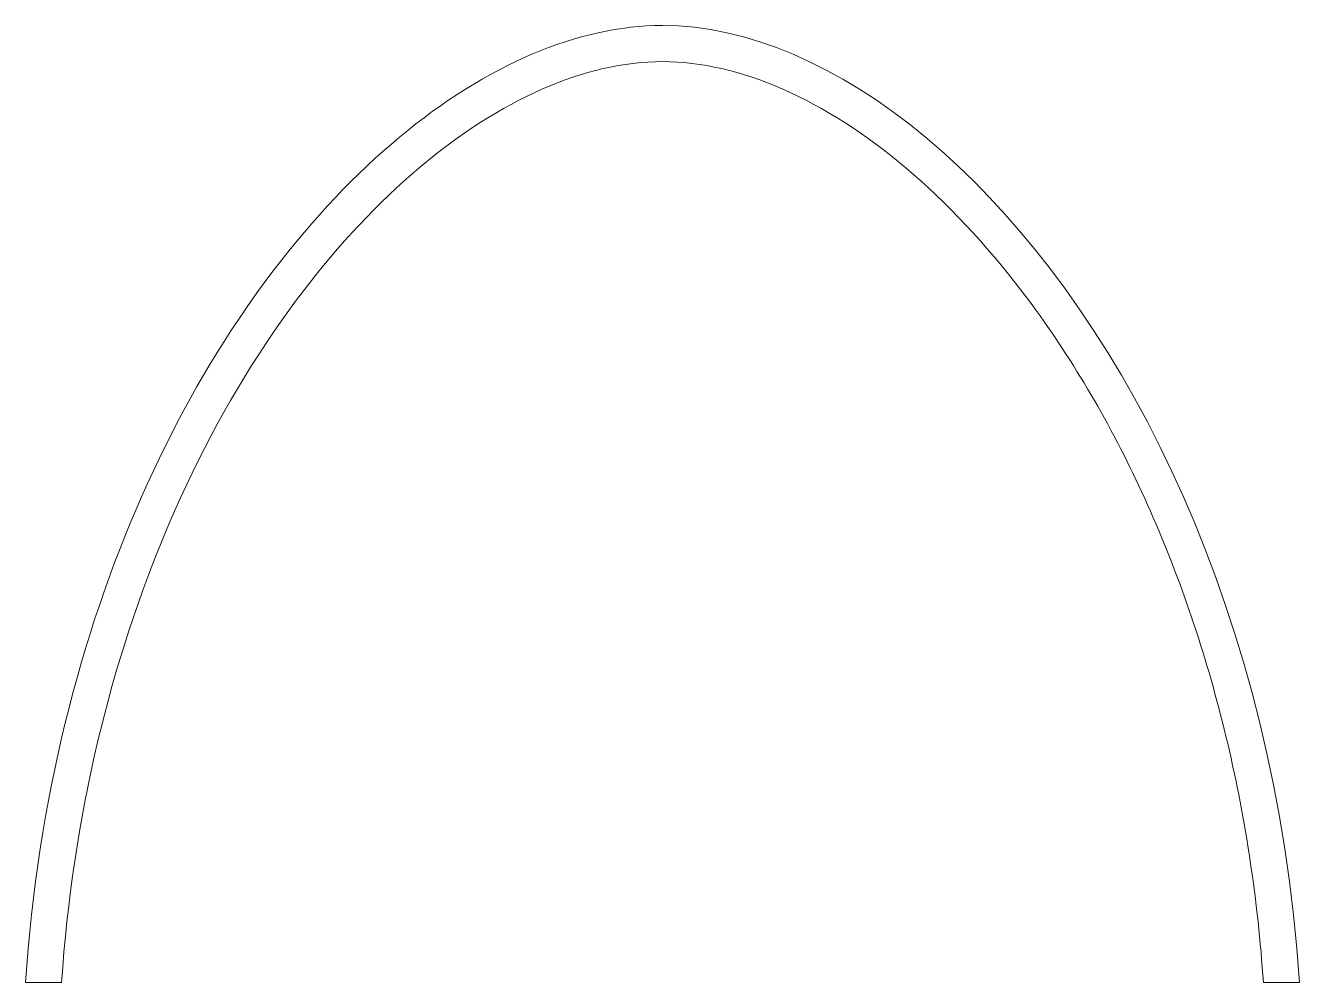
# Model space of a CAD drawing. Header units: inches. Extents: x -92.2 to -0.8, y -5886.5 to -5847.2.
# Drawn here: x -52.819 to -51.593, y -5867.447 to -5866.526 of the extents above; entities that cross this region are included whole.
import ezdxf

# ---------------------------------------------------------------- set-up
doc = ezdxf.new("R2010")
doc.units = ezdxf.units.IN
doc.header["$LTSCALE"] = 0.2
doc.header["$MEASUREMENT"] = 0
doc.layers.add('NAILERS', color=7, linetype='Continuous', lineweight=0)

msp = doc.modelspace()

# ---------------------------------------------------------------- linework, layer by layer
at = {"layer": 'NAILERS', "color": 250, "lineweight": 0}
msp.add_lwpolyline([(-51.593, -5867.446722), (-51.593041, -5867.446722), (-51.593162, -5867.446722), (-51.59336, -5867.446722), (-51.593631, -5867.446722), (-51.593973, -5867.446722), (-51.594381, -5867.446722), (-51.594853, -5867.446722), (-51.595384, -5867.446722), (-51.595973, -5867.446722), (-51.596614, -5867.446722), (-51.597306, -5867.446722), (-51.598045, -5867.446722), (-51.598827, -5867.446722), (-51.599648, -5867.446722), (-51.600507, -5867.446722), (-51.601399, -5867.446722), (-51.602321, -5867.446722), (-51.60327, -5867.446722), (-51.604242, -5867.446722), (-51.605234, -5867.446722), (-51.606243, -5867.446722), (-51.607265, -5867.446722), (-51.608297, -5867.446722), (-51.609336, -5867.446722), (-51.610378, -5867.446722), (-51.61142, -5867.446722), (-51.612459, -5867.446722), (-51.613491, -5867.446722), (-51.614513, -5867.446722), (-51.615522, -5867.446722), (-51.616514, -5867.446722), (-51.617486, -5867.446722), (-51.618435, -5867.446722), (-51.619357, -5867.446722), (-51.620249, -5867.446722), (-51.621108, -5867.446722), (-51.62193, -5867.446722), (-51.622712, -5867.446722), (-51.62345, -5867.446722), (-51.624142, -5867.446722), (-51.624784, -5867.446722), (-51.625372, -5867.446722), (-51.625904, -5867.446722), (-51.626375, -5867.446722), (-51.626783, -5867.446722), (-51.627125, -5867.446722), (-51.627396, -5867.446722), (-51.627594, -5867.446722), (-51.627715, -5867.446722), (-51.627757, -5867.446722), (-51.628279, -5867.43934), (-51.628838, -5867.431968), (-51.629433, -5867.424608), (-51.630064, -5867.417259), (-51.630732, -5867.409921), (-51.631435, -5867.402595), (-51.632175, -5867.39528), (-51.632951, -5867.387978), (-51.633762, -5867.380689), (-51.634609, -5867.373412), (-51.635492, -5867.366148), (-51.63641, -5867.358897), (-51.637364, -5867.35166), (-51.638353, -5867.344436), (-51.639377, -5867.337226), (-51.640437, -5867.33003), (-51.641532, -5867.322848), (-51.642662, -5867.315681), (-51.643827, -5867.308529), (-51.645026, -5867.301392), (-51.646261, -5867.29427), (-51.64753, -5867.287164), (-51.648834, -5867.280073), (-51.650173, -5867.272999), (-51.651545, -5867.265941), (-51.652953, -5867.258899), (-51.654394, -5867.251874), (-51.65587, -5867.244866), (-51.65738, -5867.237875), (-51.658924, -5867.230902), (-51.660502, -5867.223946), (-51.662114, -5867.217009), (-51.663759, -5867.210089), (-51.665438, -5867.203188), (-51.667151, -5867.196306), (-51.668897, -5867.189442), (-51.670677, -5867.182598), (-51.67249, -5867.175773), (-51.674337, -5867.168967), (-51.676216, -5867.162182), (-51.678129, -5867.155417), (-51.680075, -5867.148671), (-51.682053, -5867.141947), (-51.684065, -5867.135243), (-51.686109, -5867.128561), (-51.688186, -5867.121899), (-51.690296, -5867.11526), (-51.692438, -5867.108642), (-51.694612, -5867.102046), (-51.696819, -5867.095472), (-51.699056, -5867.088919), (-51.701325, -5867.082388), (-51.703626, -5867.075881), (-51.70596, -5867.069397), (-51.708325, -5867.062936), (-51.710723, -5867.056499), (-51.713152, -5867.050087), (-51.715612, -5867.043698), (-51.718105, -5867.037334), (-51.720629, -5867.030994), (-51.723184, -5867.02468), (-51.725771, -5867.018391), (-51.728389, -5867.012127), (-51.731038, -5867.005888), (-51.733718, -5866.999676), (-51.736429, -5866.99349), (-51.739171, -5866.98733), (-51.741944, -5866.981196), (-51.744748, -5866.97509), (-51.747582, -5866.96901), (-51.750447, -5866.962958), (-51.753342, -5866.956933), (-51.756268, -5866.950936), (-51.759223, -5866.944967), (-51.762209, -5866.939027), (-51.765225, -5866.933114), (-51.768272, -5866.927231), (-51.771347, -5866.921376), (-51.774453, -5866.915551), (-51.777589, -5866.909754), (-51.780754, -5866.903988), (-51.783949, -5866.898251), (-51.787173, -5866.892545), (-51.790426, -5866.886869), (-51.793709, -5866.881223), (-51.797021, -5866.875608), (-51.800362, -5866.870025), (-51.803732, -5866.864472), (-51.807131, -5866.858951), (-51.810559, -5866.853462), (-51.814015, -5866.848005), (-51.817501, -5866.84258), (-51.821014, -5866.837187), (-51.824556, -5866.831827), (-51.828127, -5866.8265), (-51.831726, -5866.821207), (-51.835353, -5866.815946), (-51.839008, -5866.810719), (-51.842691, -5866.805527), (-51.846402, -5866.800368), (-51.85295, -5866.791449), (-51.859557, -5866.782676), (-51.866222, -5866.774052), (-51.872942, -5866.765576), (-51.879716, -5866.757251), (-51.886541, -5866.749078), (-51.893416, -5866.741058), (-51.900338, -5866.733193), (-51.907305, -5866.725485), (-51.914316, -5866.717933), (-51.921367, -5866.710541), (-51.928457, -5866.703309), (-51.935584, -5866.696239), (-51.942745, -5866.689332), (-51.94994, -5866.682589), (-51.957164, -5866.676012), (-51.964417, -5866.669603), (-51.971697, -5866.663362), (-51.979, -5866.657291), (-51.986326, -5866.651392), (-51.993671, -5866.645666), (-52.001035, -5866.640114), (-52.008414, -5866.634737), (-52.015807, -5866.629538), (-52.023212, -5866.624517), (-52.030627, -5866.619676), (-52.038048, -5866.615016), (-52.045475, -5866.610539), (-52.052906, -5866.606246), (-52.060337, -5866.602138), (-52.067768, -5866.598217), (-52.075196, -5866.594484), (-52.082618, -5866.590941), (-52.090033, -5866.587588), (-52.097439, -5866.584428), (-52.104834, -5866.581462), (-52.112215, -5866.578691), (-52.11958, -5866.576117), (-52.126928, -5866.57374), (-52.134256, -5866.571563), (-52.141562, -5866.569587), (-52.148844, -5866.567813), (-52.1561, -5866.566242), (-52.163328, -5866.564876), (-52.170525, -5866.563717), (-52.17769, -5866.562765), (-52.184821, -5866.562022), (-52.191915, -5866.56149), (-52.198971, -5866.561169), (-52.205986, -5866.561062), (-52.213001, -5866.561169), (-52.220056, -5866.56149), (-52.22715, -5866.562022), (-52.234281, -5866.562765), (-52.241446, -5866.563717), (-52.248644, -5866.564876), (-52.255872, -5866.566242), (-52.263128, -5866.567813), (-52.27041, -5866.569587), (-52.277716, -5866.571563), (-52.285044, -5866.57374), (-52.292392, -5866.576117), (-52.299757, -5866.578691), (-52.307138, -5866.581462), (-52.314532, -5866.584428), (-52.321938, -5866.587588), (-52.329354, -5866.590941), (-52.336776, -5866.594484), (-52.344204, -5866.598217), (-52.351634, -5866.602138), (-52.359066, -5866.606246), (-52.366496, -5866.610539), (-52.373923, -5866.615016), (-52.381345, -5866.619676), (-52.388759, -5866.624517), (-52.396164, -5866.629538), (-52.403557, -5866.634737), (-52.410937, -5866.640114), (-52.4183, -5866.645666), (-52.425646, -5866.651392), (-52.432971, -5866.657291), (-52.440275, -5866.663362), (-52.447554, -5866.669603), (-52.454807, -5866.676012), (-52.462032, -5866.682589), (-52.469226, -5866.689332), (-52.476387, -5866.696239), (-52.483514, -5866.703309), (-52.490604, -5866.710541), (-52.497656, -5866.717933), (-52.504666, -5866.725485), (-52.511633, -5866.733193), (-52.518555, -5866.741058), (-52.52543, -5866.749078), (-52.532255, -5866.757251), (-52.539029, -5866.765576), (-52.545749, -5866.774052), (-52.552414, -5866.782676), (-52.559021, -5866.791449), (-52.565568, -5866.800368), (-52.572962, -5866.810718), (-52.580244, -5866.821203), (-52.587413, -5866.831823), (-52.594468, -5866.842574), (-52.601409, -5866.853456), (-52.608234, -5866.864466), (-52.614944, -5866.875602), (-52.621537, -5866.886862), (-52.628013, -5866.898245), (-52.634371, -5866.909749), (-52.640611, -5866.921371), (-52.646732, -5866.933109), (-52.652732, -5866.944963), (-52.658612, -5866.956929), (-52.664371, -5866.969006), (-52.670008, -5866.981192), (-52.675522, -5866.993486), (-52.680913, -5867.005884), (-52.68618, -5867.018386), (-52.691322, -5867.030989), (-52.696339, -5867.043692), (-52.70123, -5867.056492), (-52.705994, -5867.069388), (-52.710631, -5867.082378), (-52.715139, -5867.095459), (-52.719519, -5867.10863), (-52.72377, -5867.121889), (-52.72789, -5867.135234), (-52.731879, -5867.148664), (-52.735737, -5867.162175), (-52.739462, -5867.175767), (-52.743055, -5867.189437), (-52.746514, -5867.203184), (-52.749839, -5867.217005), (-52.753028, -5867.230899), (-52.756083, -5867.244864), (-52.759001, -5867.258897), (-52.761781, -5867.272997), (-52.764425, -5867.287163), (-52.766929, -5867.301391), (-52.769295, -5867.315681), (-52.771521, -5867.330029), (-52.773606, -5867.344435), (-52.775551, -5867.358897), (-52.777353, -5867.373412), (-52.779013, -5867.387978), (-52.78053, -5867.402595), (-52.781903, -5867.417259), (-52.783132, -5867.431968), (-52.784215, -5867.446722), (-52.784256, -5867.446722), (-52.784377, -5867.446722), (-52.784575, -5867.446722), (-52.784846, -5867.446722), (-52.785187, -5867.446722), (-52.785595, -5867.446722), (-52.786066, -5867.446722), (-52.786597, -5867.446722), (-52.787185, -5867.446722), (-52.787826, -5867.446722), (-52.788517, -5867.446722), (-52.789255, -5867.446722), (-52.790036, -5867.446722), (-52.790857, -5867.446722), (-52.791715, -5867.446722), (-52.792606, -5867.446722), (-52.793527, -5867.446722), (-52.794475, -5867.446722), (-52.795446, -5867.446722), (-52.796437, -5867.446722), (-52.797445, -5867.446722), (-52.798466, -5867.446722), (-52.799497, -5867.446722), (-52.800535, -5867.446722), (-52.801576, -5867.446722), (-52.802617, -5867.446722), (-52.803655, -5867.446722), (-52.804686, -5867.446722), (-52.805707, -5867.446722), (-52.806715, -5867.446722), (-52.807706, -5867.446722), (-52.808677, -5867.446722), (-52.809625, -5867.446722), (-52.810546, -5867.446722), (-52.811437, -5867.446722), (-52.812295, -5867.446722), (-52.813116, -5867.446722), (-52.813897, -5867.446722), (-52.814635, -5867.446722), (-52.815326, -5867.446722), (-52.815967, -5867.446722), (-52.816555, -5867.446722), (-52.817086, -5867.446722), (-52.817557, -5867.446722), (-52.817965, -5867.446722), (-52.818306, -5867.446722), (-52.818577, -5867.446722), (-52.818775, -5867.446722), (-52.818896, -5867.446722), (-52.818937, -5867.446722), (-52.817738, -5867.430252), (-52.816369, -5867.413891), (-52.814834, -5867.397641), (-52.813134, -5867.381504), (-52.811272, -5867.36548), (-52.80925, -5867.34957), (-52.807069, -5867.333776), (-52.804732, -5867.318098), (-52.802241, -5867.302539), (-52.799599, -5867.287098), (-52.796806, -5867.271777), (-52.793866, -5867.256577), (-52.790781, -5867.2415), (-52.787552, -5867.226546), (-52.784182, -5867.211717), (-52.780673, -5867.197013), (-52.777026, -5867.182437), (-52.773245, -5867.167988), (-52.769331, -5867.153668), (-52.765287, -5867.139479), (-52.761114, -5867.12542), (-52.756814, -5867.111495), (-52.75239, -5867.097703), (-52.747844, -5867.084045), (-52.743178, -5867.070524), (-52.738394, -5867.05714), (-52.733494, -5867.043893), (-52.72848, -5867.030786), (-52.723355, -5867.01782), (-52.71812, -5867.004994), (-52.712778, -5866.992312), (-52.70733, -5866.979773), (-52.70178, -5866.967379), (-52.696128, -5866.955132), (-52.690378, -5866.943031), (-52.68453, -5866.931079), (-52.678588, -5866.919276), (-52.672554, -5866.907624), (-52.666429, -5866.896123), (-52.660216, -5866.884775), (-52.653917, -5866.873581), (-52.647533, -5866.862542), (-52.641068, -5866.85166), (-52.634523, -5866.840935), (-52.6279, -5866.830368), (-52.621201, -5866.819961), (-52.614429, -5866.809714), (-52.607586, -5866.79963), (-52.600673, -5866.789708), (-52.593694, -5866.779951), (-52.586649, -5866.770359), (-52.579542, -5866.760933), (-52.572373, -5866.751675), (-52.565146, -5866.742585), (-52.557863, -5866.733665), (-52.550525, -5866.724916), (-52.543135, -5866.716339), (-52.535695, -5866.707935), (-52.528206, -5866.699706), (-52.520672, -5866.691652), (-52.513094, -5866.683774), (-52.505475, -5866.676074), (-52.497815, -5866.668553), (-52.490119, -5866.661212), (-52.482387, -5866.654052), (-52.474621, -5866.647074), (-52.466825, -5866.64028), (-52.459, -5866.63367), (-52.451148, -5866.627245), (-52.443271, -5866.621008), (-52.435371, -5866.614958), (-52.427451, -5866.609097), (-52.419513, -5866.603426), (-52.411559, -5866.597947), (-52.40359, -5866.592659), (-52.395609, -5866.587566), (-52.387619, -5866.582667), (-52.379621, -5866.577963), (-52.371617, -5866.573457), (-52.363609, -5866.569149), (-52.3556, -5866.565039), (-52.347592, -5866.56113), (-52.339587, -5866.557423), (-52.331587, -5866.553918), (-52.323593, -5866.550617), (-52.315609, -5866.54752), (-52.307637, -5866.544629), (-52.299677, -5866.541946), (-52.291734, -5866.53947), (-52.283808, -5866.537204), (-52.275901, -5866.535149), (-52.268017, -5866.533305), (-52.260157, -5866.531674), (-52.252322, -5866.530256), (-52.244517, -5866.529054), (-52.236741, -5866.528067), (-52.228998, -5866.527298), (-52.22129, -5866.526747), (-52.213618, -5866.526416), (-52.205986, -5866.526305), (-52.19068, -5866.526747), (-52.175227, -5866.528067), (-52.159644, -5866.530256), (-52.143948, -5866.533305), (-52.128156, -5866.537204), (-52.112286, -5866.541946), (-52.096353, -5866.54752), (-52.080375, -5866.553918), (-52.064369, -5866.56113), (-52.048352, -5866.569149), (-52.03234, -5866.577963), (-52.016351, -5866.587566), (-52.000402, -5866.597947), (-51.984509, -5866.609097), (-51.96869, -5866.621008), (-51.952961, -5866.63367), (-51.93734, -5866.647075), (-51.921843, -5866.661212), (-51.906487, -5866.676075), (-51.891289, -5866.691652), (-51.876267, -5866.707936), (-51.861437, -5866.724916), (-51.846816, -5866.742585), (-51.832421, -5866.760933), (-51.818268, -5866.779951), (-51.804376, -5866.79963), (-51.790761, -5866.819961), (-51.777439, -5866.840935), (-51.764429, -5866.862543), (-51.751745, -5866.884775), (-51.739407, -5866.907624), (-51.72743, -5866.931079), (-51.715832, -5866.955132), (-51.704629, -5866.979773), (-51.693839, -5867.004994), (-51.683478, -5867.030786), (-51.673563, -5867.05714), (-51.664112, -5867.084045), (-51.655141, -5867.111495), (-51.646667, -5867.139479), (-51.638707, -5867.167988), (-51.631278, -5867.197013), (-51.624397, -5867.226546), (-51.618081, -5867.256577), (-51.612348, -5867.287098), (-51.607212, -5867.318098), (-51.602693, -5867.34957), (-51.598807, -5867.381504), (-51.59557, -5867.413891)], close=True, dxfattribs=at)

doc.saveas('drawing.dxf')
